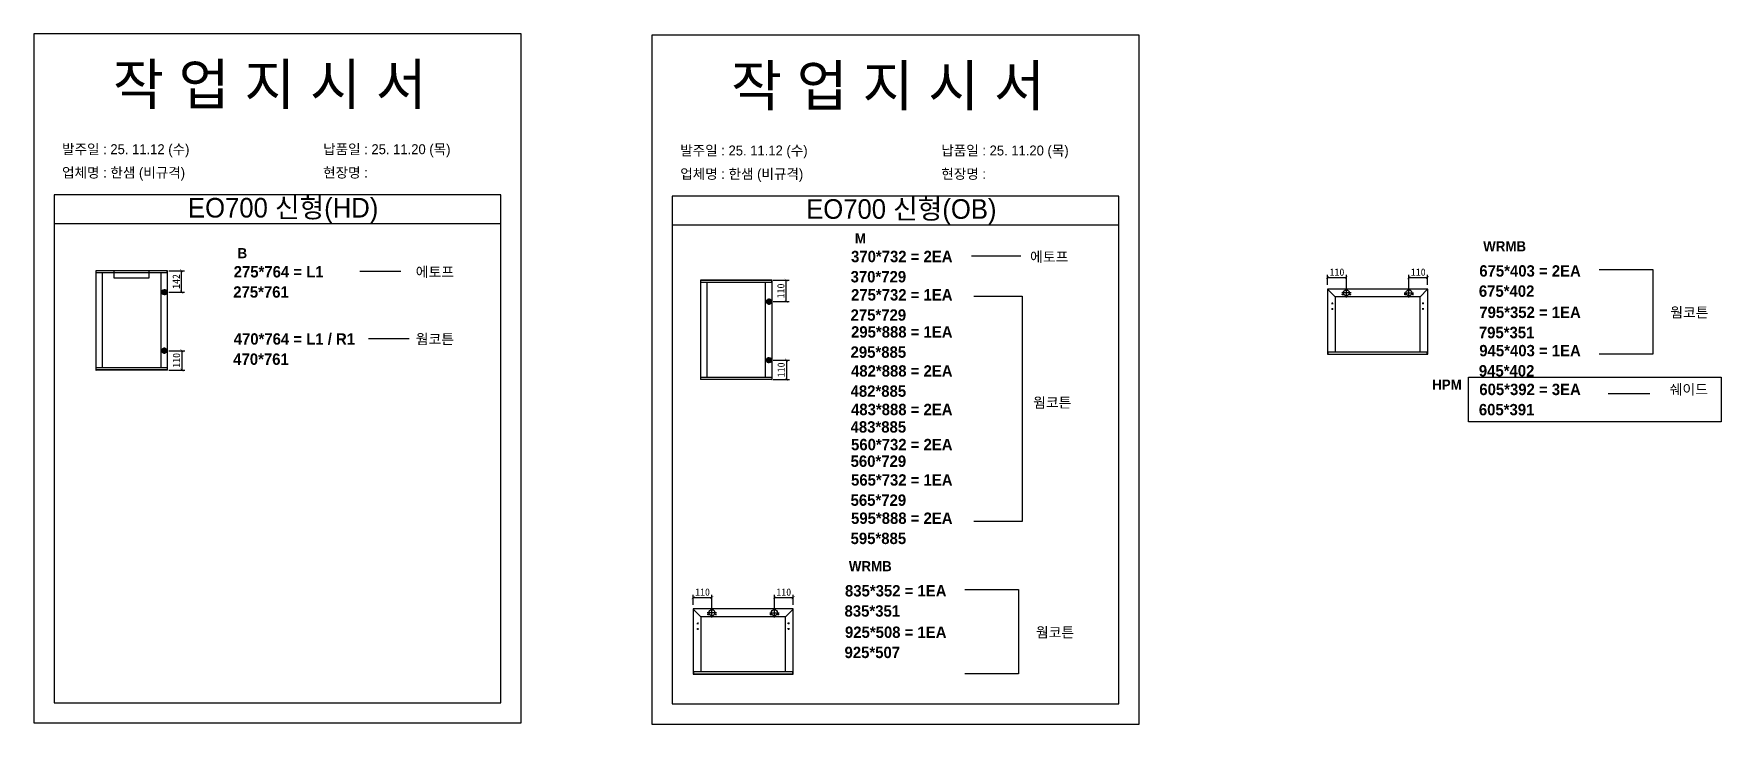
# Model space of a CAD drawing. Header units: millimetres. Extents: x -44117 to 256353, y -2095463 to 65325.
# Drawn here: x 111135 to 116953, y -463572 to -461191 of the extents above; entities that cross this region are included whole.
import ezdxf

# ---------------------------------------------------------------- set-up
doc = ezdxf.new("R2010")
doc.units = ezdxf.units.MM
doc.header["$LTSCALE"] = 10
doc.layers.add('Layer1', color=7, linetype='Continuous', lineweight=70)
doc.styles.add('MtX_Gulim', font='')
doc.styles.get('MtX_Gulim').set_extended_font_data('Gulim', bold=True)
doc.dimstyles.new('ISO-25', dxfattribs={"dimtxt": 2.5, "dimasz": 2.5, "dimexe": 1, "dimexo": 1, "dimtad": 1, "dimtxsty": 'Standard', "dimblk": 'ARCHTICK', "dimcen": 2.5, "dimadec": 0, "dimazin": 0, "dimtfac": 1, "dimtmove": 0, "dimatfit": 3, "dimfxl": 0, "dimarcsym": 0})

msp = doc.modelspace()

# ---------------------------------------------------------------- texts
at = {"linetype": 'Continuous', "style": 'MtX_Gulim'}
for s, height, p in [('M', 35.04934, (113966.30945, -461914.16382)), ('B', 35.04934, (111838.08683, -461965.01183)), ('370*732 = 2EA', 39.2712622, (113952.87024, -461978.67624)), ('에토프', 35.049344, (114570.00026, -461977.84924)), ('WRMB', 35.049344, (116132.11378, -461941.33683)), ('275*764 = L1', 39.2712622, (111824.64762, -462031.35722)), ('에토프', 35.049344, (112452.39361, -462029.77517)), ('675*403 = 2EA', 39.2712622, (116118.67457, -462028.3095)), ('275*732 = 1EA', 39.2712622, (113952.87024, -462110.7444)), ('웜코튼', 35.049344, (116777.06204, -462169.44123)), ('795*352 = 1EA', 39.2712622, (116118.67457, -462171.11437)), ('470*764 = L1 / R1', 39.2712622, (111824.64762, -462262.97843)), ('웜코튼', 35.049344, (112452.39361, -462261.39639)), ('295*888 = 1EA', 39.2712622, (113952.87024, -462238.65472)), ('945*403 = 1EA', 39.2712622, (116118.67457, -462303.13736)), ('482*888 = 2EA', 39.2712622, (113952.87024, -462373.14243)), ('HPM', 35.049344, (115956.24159, -462418.40186)), ('605*392 = 3EA', 39.2712622, (116118.67457, -462436.92066)), ('쉐이드', 35.049344, (116774.98199, -462434.57492)), ('483*888 = 2EA', 39.2712622, (113952.87024, -462506.07836)), ('웜코튼', 35.049344, (114580.61623, -462480.19)), ('560*732 = 2EA', 39.2712622, (113952.87024, -462626.95529)), ('565*732 = 1EA', 39.2712622, (113952.87024, -462748.95571)), ('595*888 = 2EA', 39.2712622, (113952.87024, -462880.83091)), ('WRMB', 35.049344, (113945.39464, -463044.09156)), ('835*352 = 1EA', 39.2712622, (113931.95543, -463131.06422)), ('925*508 = 1EA', 39.2712622, (113931.95543, -463273.86909)), ('웜코튼', 35.049344, (114590.3429, -463272.19596))]:
    msp.add_text(s, height=height, dxfattribs=at).set_placement(p)
at = {"color": 242, "linetype": 'Continuous', "true_color": 0xcd2027, "style": 'MtX_Gulim'}
for s, p in [('370*729', (113951.40832, -462048.27601)), ('275*761', (111823.1857, -462100.95698)), ('675*402', (116117.21265, -462097.90926)), ('275*729', (113951.40832, -462180.34417)), ('795*351', (116117.21265, -462240.71413)), ('470*761', (111823.1857, -462332.57819)), ('295*885', (113951.40832, -462308.25448)), ('945*402', (116117.21265, -462372.73713)), ('482*885', (113951.40832, -462442.7422)), ('605*391', (116117.21265, -462506.52042)), ('483*885', (113951.40832, -462566.10701)), ('560*729', (113951.40832, -462684.30401)), ('565*729', (113951.40832, -462818.55548)), ('595*885', (113951.40832, -462950.43067)), ('835*351', (113930.4935, -463200.66399)), ('925*507', (113930.4935, -463343.46886))]:
    msp.add_text(s, height=39.271262, dxfattribs=at).set_placement(p)
at = {"attachment_point": 1}
for s, width, gutter_width, heights, insert, char_height in [('{\\fGulim|b0|i0|c129|p50;작 업 지 시 서}', 3307.3198183, 12.5, [-155.84554], (111408.23672, -461295.27108), 140), ('{\\fGulim|b0|i0|c129|p50;작 업 지 시 서}', 3307.3198183, 12.5, [-155.84554], (113539.26348, -461299.67515), 140), ('\\pt11;{\\fGulim|b0|i0|c129|p50;발주일 : 25. 11.12 (수)}', 3307.3198183, 12.5, [34.50412], (111233.02736, -461571.9915), 34.3), ('{\\fGulim|b0|i0|c129|p50;납품일 : 25. 11.20 (목)}', 3307.3198183, 12.5, [35.09023], (112133.00534, -461571.9915), 34.3), ('\\pt11;{\\fGulim|b0|i0|c129|p50;발주일 : 25. 11.12 (수)}', 3307.3198183, 12.5, [34.50412], (113364.05413, -461576.39557), 34.3), ('{\\fGulim|b0|i0|c129|p50;납품일 : 25. 11.20 (목)}', 3307.3198183, 12.5, [35.09023], (114264.03211, -461576.39557), 34.3), ('{\\fGulim|b0|i0|c129|p50;업체명 : 한샘 (비규격)}', 3307.3198183, 12.5, [36.11279], (111233.02736, -461652.64768), 34.3), ('{\\fGulim|b0|i0|c129|p50;현장명 : }', 3307.3198183, 12.5, [-38.2735], (112133.00534, -461652.64768), 34.3), ('{\\fGulim|b0|i0|c129|p50;업체명 : 한샘 (비규격)}', 3307.3198183, 12.5, [36.11279], (113364.05413, -461657.05175), 34.3), ('{\\fGulim|b0|i0|c129|p50;현장명 : }', 3307.3198183, 12.5, [-38.2735], (114264.03211, -461657.05175), 34.3), ('{\\fGulim|b0|i0|c129|p50;EO700 신형(HD)}', 1597.0710432, 6.03612, [-85.06834], (111667.14104, -461757.06819), 67.6045736), ('{\\fGulim|b0|i0|c129|p50;EO700 신형(OB)}', 1597.0710432, 6.03612, [-85.06834], (113798.1678, -461761.47226), 67.6045736)]:
    msp.add_mtext_dynamic_manual_height_columns(s, width=width, gutter_width=gutter_width, heights=heights, dxfattribs=dict(at, insert=insert, char_height=char_height))

# ---------------------------------------------------------------- blocks, each defined once
blk = doc.blocks.new('_ArchTick')
at = {"color": 0, "linetype": 'ByBlock', "const_width": 0.15}
blk.add_lwpolyline([(-0.5, -0.5), (0.5, 0.5)], dxfattribs=at)
blk = doc.blocks.new('*D3856')
at = {"color": 0, "lineweight": -2}
for p, q in [((111600.7, -462008.2), (111655.3, -462008.2)), ((111645.3, -462081.8), (111645.3, -462008.2)), ((111600.7, -462081.8), (111655.3, -462081.8))]:
    blk.add_line(p, q, dxfattribs=at)
at = {"layer": 'Defpoints', "color": 0}
for p in [(111585.7, -462008.2), (111645.3, -462008.2), (111585.7, -462081.8)]:
    blk.add_point(p, dxfattribs=at)
at = {"color": 0, "lineweight": -2, "xscale": 10, "yscale": 10, "zscale": 10}
for p, rotation in [((111645.3, -462008.2), 90), ((111645.3, -462081.8), 270)]:
    blk.add_blockref('_ArchTick', p, dxfattribs=dict(at, rotation=rotation))
at = {"color": 0, "insert": (111626.6, -462045), "char_height": 25, "attachment_point": 5, "rotation": 90}
blk.add_mtext('142', dxfattribs=at)
blk = doc.blocks.new('*D3857')
at = {"color": 0, "lineweight": -2}
for p, q in [((111600.7, -462283.7), (111656.3, -462283.7)), ((111646.3, -462283.7), (111646.3, -462350.6)), ((111600.7, -462350.6), (111656.3, -462350.6))]:
    blk.add_line(p, q, dxfattribs=at)
at = {"layer": 'Defpoints', "color": 0}
for p in [(111585.7, -462283.7), (111585.7, -462350.6), (111646.3, -462350.6)]:
    blk.add_point(p, dxfattribs=at)
at = {"color": 0, "lineweight": -2, "xscale": 10, "yscale": 10, "zscale": 10}
for p, rotation in [((111646.3, -462283.7), 90), ((111646.3, -462350.6), 270)]:
    blk.add_blockref('_ArchTick', p, dxfattribs=dict(at, rotation=rotation))
at = {"color": 0, "insert": (111627.5, -462317.1), "char_height": 25, "attachment_point": 5, "rotation": 90}
blk.add_mtext('110', dxfattribs=at)
blk = doc.blocks.new('*D3858')
at = {"color": 0, "lineweight": -2}
for p, q in [((113685, -462040.9), (113739.6, -462040.9)), ((113729.6, -462114.5), (113729.6, -462040.9)), ((113685, -462114.5), (113739.6, -462114.5))]:
    blk.add_line(p, q, dxfattribs=at)
at = {"layer": 'Defpoints', "color": 0}
for p in [(113670, -462040.9), (113729.6, -462040.9), (113670, -462114.5)]:
    blk.add_point(p, dxfattribs=at)
at = {"color": 0, "lineweight": -2, "xscale": 10, "yscale": 10, "zscale": 10}
for p, rotation in [((113729.6, -462040.9), 90), ((113729.6, -462114.5), 270)]:
    blk.add_blockref('_ArchTick', p, dxfattribs=dict(at, rotation=rotation))
at = {"color": 0, "insert": (113710.9, -462077.7), "char_height": 25, "attachment_point": 5, "rotation": 90}
blk.add_mtext('110', dxfattribs=at)
blk = doc.blocks.new('*D3859')
at = {"color": 0, "lineweight": -2}
for p, q in [((113685, -462316.4), (113740.6, -462316.4)), ((113730.6, -462316.4), (113730.6, -462383.3)), ((113685, -462383.3), (113740.6, -462383.3))]:
    blk.add_line(p, q, dxfattribs=at)
at = {"layer": 'Defpoints', "color": 0}
for p in [(113670, -462316.4), (113670, -462383.3), (113730.6, -462383.3)]:
    blk.add_point(p, dxfattribs=at)
at = {"color": 0, "lineweight": -2, "xscale": 10, "yscale": 10, "zscale": 10}
for p, rotation in [((113730.6, -462316.4), 90), ((113730.6, -462383.3), 270)]:
    blk.add_blockref('_ArchTick', p, dxfattribs=dict(at, rotation=rotation))
at = {"color": 0, "insert": (113711.8, -462349.8), "char_height": 25, "attachment_point": 5, "rotation": 90}
blk.add_mtext('110', dxfattribs=at)
blk = doc.blocks.new('*D3860')
at = {"color": 0, "lineweight": -2}
for p, q in [((115595.9, -462056.5), (115595.9, -462021.9)), ((115595.9, -462031.9), (115660.4, -462031.9)), ((115660.4, -462069.2), (115660.4, -462021.9))]:
    blk.add_line(p, q, dxfattribs=at)
at = {"layer": 'Defpoints', "color": 0}
for p in [(115595.9, -462071.5), (115660.4, -462031.9), (115660.4, -462084.2)]:
    blk.add_point(p, dxfattribs=at)
at = {"color": 0, "lineweight": -2, "xscale": 10, "yscale": 10, "zscale": 10, "rotation": 180}
blk.add_blockref('_ArchTick', (115595.9, -462031.9), dxfattribs=at)
at = {"color": 0, "lineweight": -2, "xscale": 10, "yscale": 10, "zscale": 10}
blk.add_blockref('_ArchTick', (115660.4, -462031.9), dxfattribs=at)
at = {"color": 0, "insert": (115628.1, -462013.2), "char_height": 25, "attachment_point": 5}
blk.add_mtext('110', dxfattribs=at)
blk = doc.blocks.new('*D3861')
at = {"color": 0, "lineweight": -2}
for p, q in [((115875.9, -462069.2), (115875.9, -462021.9)), ((115875.9, -462031.9), (115940.5, -462031.9)), ((115940.5, -462056.5), (115940.5, -462021.9))]:
    blk.add_line(p, q, dxfattribs=at)
at = {"layer": 'Defpoints', "color": 0}
for p in [(115940.5, -462031.9), (115940.5, -462071.5), (115875.9, -462084.2)]:
    blk.add_point(p, dxfattribs=at)
at = {"color": 0, "lineweight": -2, "xscale": 10, "yscale": 10, "zscale": 10, "rotation": 180}
blk.add_blockref('_ArchTick', (115875.9, -462031.9), dxfattribs=at)
at = {"color": 0, "lineweight": -2, "xscale": 10, "yscale": 10, "zscale": 10}
blk.add_blockref('_ArchTick', (115940.5, -462031.9), dxfattribs=at)
at = {"color": 0, "insert": (115908.2, -462013.2), "char_height": 25, "attachment_point": 5}
blk.add_mtext('110', dxfattribs=at)
blk = doc.blocks.new('*D3862')
at = {"color": 0, "lineweight": -2}
for p, q in [((113408.6, -463159.5), (113408.6, -463124.9)), ((113408.6, -463134.9), (113473.2, -463134.9)), ((113473.2, -463172.2), (113473.2, -463124.9))]:
    blk.add_line(p, q, dxfattribs=at)
at = {"layer": 'Defpoints', "color": 0}
for p in [(113408.6, -463174.5), (113473.2, -463134.9), (113473.2, -463187.2)]:
    blk.add_point(p, dxfattribs=at)
at = {"color": 0, "lineweight": -2, "xscale": 10, "yscale": 10, "zscale": 10, "rotation": 180}
blk.add_blockref('_ArchTick', (113408.6, -463134.9), dxfattribs=at)
at = {"color": 0, "lineweight": -2, "xscale": 10, "yscale": 10, "zscale": 10}
blk.add_blockref('_ArchTick', (113473.2, -463134.9), dxfattribs=at)
at = {"color": 0, "insert": (113440.9, -463116.1), "char_height": 25, "attachment_point": 5}
blk.add_mtext('110', dxfattribs=at)
blk = doc.blocks.new('*D3863')
at = {"color": 0, "lineweight": -2}
for p, q in [((113688.7, -463172.2), (113688.7, -463124.9)), ((113688.7, -463134.9), (113753.2, -463134.9)), ((113753.2, -463159.5), (113753.2, -463124.9))]:
    blk.add_line(p, q, dxfattribs=at)
at = {"layer": 'Defpoints', "color": 0}
for p in [(113753.2, -463134.9), (113753.2, -463174.5), (113688.7, -463187.2)]:
    blk.add_point(p, dxfattribs=at)
at = {"color": 0, "lineweight": -2, "xscale": 10, "yscale": 10, "zscale": 10, "rotation": 180}
blk.add_blockref('_ArchTick', (113688.7, -463134.9), dxfattribs=at)
at = {"color": 0, "lineweight": -2, "xscale": 10, "yscale": 10, "zscale": 10}
blk.add_blockref('_ArchTick', (113753.2, -463134.9), dxfattribs=at)
at = {"color": 0, "insert": (113721, -463116.1), "char_height": 25, "attachment_point": 5}
blk.add_mtext('110', dxfattribs=at)

# ---------------------------------------------------------------- dimensions: what is measured, and where the dimension line sits
for base, p1, p2, text, picture, middle in [((111645.32693, -462008.18915), (111585.71316, -462081.80563), (111585.71316, -462008.18915), '142', '*D3856', (111626.57693, -462044.99739)), ((113729.61284, -462040.89983), (113669.99906, -462114.51631), (113669.99906, -462040.89983), '110', '*D3858', (113710.86284, -462077.70807)), ((111646.28041, -462350.56797), (111585.71316, -462283.68359), (111585.71316, -462350.56797), '110', '*D3857', (111627.53041, -462317.12578)), ((113730.56631, -462383.27865), (113669.99906, -462316.39427), (113669.99906, -462383.27865), '110', '*D3859', (113711.81631, -462349.83646))]:
    dim = msp.add_linear_dim(base=base, p1=p1, p2=p2, angle=90, text=text, dimstyle='ISO-25', override={"dimscale": 10, "dimasz": 1, "dimexo": 1.5, "dimtxsty": 'Standard'})
    dim.commit()
    dim.dimension.update_dxf_attribs({"geometry": picture, "text_midpoint": middle})
for base, p1, p2, picture, middle in [((115660.38247, -462031.909), (115595.86242, -462071.4894), (115660.38247, -462084.21583), '*D3860', (115628.12244, -462013.159)), ((115940.45229, -462031.909), (115875.93225, -462084.21583), (115940.45229, -462071.4894), '*D3861', (115908.19227, -462013.159)), ((113473.16045, -463134.87533), (113408.64039, -463174.45573), (113473.16045, -463187.18216), '*D3862', (113440.90042, -463116.12533)), ((113753.23027, -463134.87533), (113688.71022, -463187.18216), (113753.23027, -463174.45573), '*D3863', (113720.97024, -463116.12533))]:
    dim = msp.add_linear_dim(base=base, p1=p1, p2=p2, text='110', dimstyle='ISO-25', override={"dimscale": 10, "dimasz": 1, "dimexo": 1.5, "dimtxsty": 'Standard'})
    dim.commit()
    dim.dimension.update_dxf_attribs({"geometry": picture, "text_midpoint": middle})

# ---------------------------------------------------------------- linework, layer by layer
for p, q in [((112745.43011, -461746.27829), (111205.43011, -461746.27829)), ((114876.45688, -461750.68236), (113336.45688, -461750.68236)), ((112745.43011, -461846.27829), (111205.43011, -461846.27829)), ((114876.45688, -461850.68236), (113336.45688, -461850.68236)), ((111349.8505, -462008.43511), (111349.8505, -462350.322)), ((111596.35114, -462008.87784), (111349.8505, -462008.87784)), ((111596.10518, -462008.18915), (111350.09646, -462008.18915)), ((111595.12133, -462015.56801), (111595.12133, -462008.18915)), ((111596.35114, -462350.322), (111596.35114, -462008.43511)), ((112259.91181, -462010.09748), (112400.73633, -462010.09748)), ((114368.04657, -461956.48889), (114537.90213, -461956.48889)), ((111596.35114, -462015.56801), (111349.8505, -462015.56801)), ((111371.7411, -462015.07608), (111371.7411, -462343.18912)), ((111574.21458, -462343.18912), (111574.21458, -462015.56801)), ((113434.13641, -462041.14579), (113434.13641, -462383.03268)), ((113680.63705, -462041.58852), (113434.13641, -462041.58852)), ((113680.63705, -462048.27868), (113434.13641, -462048.27868)), ((113680.39108, -462040.89983), (113434.38237, -462040.89983)), ((113456.027, -462047.78676), (113456.027, -462375.89979)), ((113658.50049, -462375.89979), (113658.50049, -462048.27868)), ((113679.40724, -462048.27868), (113679.40724, -462040.89983)), ((113680.63705, -462383.03268), (113680.63705, -462041.14579)), ((115595.56645, -462071.4894), (115595.56645, -462295.82972)), ((115621.90721, -462097.83015), (115595.65314, -462071.28012)), ((115940.45229, -462071.19343), (115595.86242, -462071.19343)), ((115660.38246, -462100.35924), (115660.38246, -462068.07241)), ((115875.93225, -462100.35924), (115875.93225, -462068.07241)), ((115914.4075, -462097.83015), (115940.66157, -462071.28012)), ((115940.74825, -462295.82972), (115940.74825, -462071.4894)), ((115608.88482, -462120.9153), (115614.80409, -462120.9153)), ((115611.84445, -462117.95567), (115611.84445, -462123.87494)), ((115621.90721, -462097.83015), (115621.90721, -462287.83871)), ((115914.4075, -462097.83015), (115621.90721, -462097.83015)), ((115676.52589, -462084.21583), (115644.23905, -462084.21583)), ((115649.43182, -462090.1351), (115644.6964, -462090.1351)), ((115647.06411, -462087.76739), (115647.06411, -462092.5028)), ((115676.06853, -462090.1351), (115671.33311, -462090.1351)), ((115673.70082, -462087.76739), (115673.70082, -462092.5028)), ((115859.78883, -462084.21583), (115892.07566, -462084.21583)), ((115864.98161, -462090.1351), (115860.24619, -462090.1351)), ((115862.6139, -462087.76739), (115862.6139, -462092.5028)), ((115891.61832, -462090.1351), (115886.8829, -462090.1351)), ((115889.25061, -462087.76739), (115889.25061, -462092.5028)), ((115914.4075, -462287.24678), (115914.4075, -462097.83015)), ((115927.4299, -462120.9153), (115921.51063, -462120.9153)), ((115924.47027, -462117.95567), (115924.47027, -462123.87494)), ((115608.88482, -462139.85696), (115614.80409, -462139.85696)), ((115611.84445, -462136.89733), (115611.84445, -462142.8166)), ((115927.4299, -462139.85696), (115921.51063, -462139.85696)), ((115924.47027, -462136.89733), (115924.47027, -462142.8166)), ((112288.86446, -462241.71869), (112429.68899, -462241.71869)), ((115595.56645, -462287.24678), (115940.74825, -462287.24678)), ((115595.56645, -462295.29699), (115940.45229, -462295.29699)), ((115595.86242, -462296.12569), (115940.45229, -462296.12569)), ((115597.04627, -462287.24678), (115597.04627, -462296.12569)), ((115939.26844, -462296.12569), (115939.26844, -462287.24678)), ((111596.35114, -462343.18912), (111349.8505, -462343.18912)), ((111596.35114, -462349.87928), (111349.8505, -462349.87928)), ((111596.10518, -462350.56797), (111350.09646, -462350.56797)), ((111351.08031, -462350.56797), (111351.08031, -462343.18912)), ((111595.12133, -462343.18912), (111595.12133, -462350.56797)), ((113680.63705, -462375.89979), (113434.13641, -462375.89979)), ((113680.63705, -462382.58995), (113434.13641, -462382.58995)), ((113680.39108, -462383.27865), (113434.38237, -462383.27865)), ((113435.36621, -462383.27865), (113435.36621, -462375.89979)), ((113679.40724, -462375.89979), (113679.40724, -462383.27865)), ((116563.46256, -462431.52814), (116706.98599, -462431.52814)), ((113408.34443, -463174.45573), (113408.34443, -463398.79606)), ((113434.68518, -463200.79649), (113408.43112, -463174.24646)), ((113753.23027, -463174.15977), (113408.64039, -463174.15977)), ((113473.16044, -463203.32558), (113473.16044, -463171.03875)), ((113688.71023, -463203.32558), (113688.71023, -463171.03875)), ((113727.18548, -463200.79649), (113753.43954, -463174.24646)), ((113753.52623, -463398.79606), (113753.52623, -463174.45573)), ((113421.66279, -463223.88164), (113427.58206, -463223.88164)), ((113424.62243, -463220.922), (113424.62243, -463226.84127)), ((113434.68518, -463200.79649), (113434.68518, -463390.80505)), ((113727.18548, -463200.79649), (113434.68518, -463200.79649)), ((113489.30386, -463187.18216), (113457.01703, -463187.18216)), ((113462.20979, -463193.10143), (113457.47438, -463193.10143)), ((113459.84208, -463190.73373), (113459.84208, -463195.46914)), ((113488.84651, -463193.10143), (113484.11109, -463193.10143)), ((113486.4788, -463190.73373), (113486.4788, -463195.46914)), ((113672.56681, -463187.18216), (113704.85364, -463187.18216)), ((113677.75958, -463193.10143), (113673.02417, -463193.10143)), ((113675.39187, -463190.73373), (113675.39187, -463195.46914)), ((113704.3963, -463193.10143), (113699.66088, -463193.10143)), ((113702.02859, -463190.73373), (113702.02859, -463195.46914)), ((113727.18548, -463390.21312), (113727.18548, -463200.79649)), ((113740.20788, -463223.88164), (113734.28861, -463223.88164)), ((113737.24824, -463220.922), (113737.24824, -463226.84127)), ((113421.66279, -463242.8233), (113427.58206, -463242.8233)), ((113424.62243, -463239.86367), (113424.62243, -463245.78294)), ((113740.20788, -463242.8233), (113734.28861, -463242.8233)), ((113737.24824, -463239.86367), (113737.24824, -463245.78294)), ((113408.34443, -463390.21312), (113753.52623, -463390.21312)), ((113408.34443, -463398.26333), (113753.23027, -463398.26333)), ((113408.64039, -463399.09202), (113753.23027, -463399.09202)), ((113409.82425, -463390.21312), (113409.82425, -463399.09202)), ((113752.04641, -463399.09202), (113752.04641, -463390.21312))]:
    msp.add_line(p, q)
for points in [[(111135.43011, -463567.10857), (112815.43011, -463567.10857), (112815.43011, -461191.10857), (111135.43011, -461191.10857)], [(113266.45688, -463571.51264), (114946.45688, -463571.51264), (114946.45688, -461195.51264), (113266.45688, -461195.51264)], [(111411.77359, -462032.26912), (111532.95884, -462032.26912), (111532.95884, -462008.87784), (111411.77359, -462008.87784)], [(116081.76219, -462375.34732), (116952.78302, -462375.34732), (116952.78302, -462528.75099), (116081.76219, -462528.75099)]]:
    msp.add_lwpolyline(points, close=True)
for points in [[(111205.43011, -461746.27829), (111205.43011, -463497.10857), (112745.43011, -463497.10857), (112745.43011, -461746.27829)], [(113336.45688, -461750.68236), (113336.45688, -463501.51264), (114876.45688, -463501.51264), (114876.45688, -461750.68236)], [(116531.61617, -462004.24265), (116716.7406, -462004.24265), (116716.7406, -462295.44962), (116531.61617, -462295.44962)], [(114375.89649, -462095.49271), (114543.03174, -462095.49271), (114543.03174, -462872.36822), (114375.89649, -462872.36822)], [(114344.89703, -463106.99738), (114530.02145, -463106.99738), (114530.02145, -463398.20435), (114344.89703, -463398.20435)]]:
    msp.add_lwpolyline(points)
for centre, radius in [((115611.84445, -462120.9153), 0.88789), ((115647.06411, -462090.1351), 0.94708), ((115660.38246, -462084.21583), 10.35872), ((115673.70082, -462090.1351), 0.94708), ((115862.6139, -462090.1351), 0.94708), ((115875.93225, -462084.21583), 10.35872), ((115889.25061, -462090.1351), 0.94708), ((115924.47027, -462120.9153), 0.88789), ((115611.84445, -462139.85696), 0.88789), ((115924.47027, -462139.85696), 0.88789), ((113473.16044, -463187.18216), 10.35872), ((113688.71023, -463187.18216), 10.35872), ((113424.62243, -463223.88164), 0.88789), ((113459.84208, -463193.10143), 0.94708), ((113486.4788, -463193.10143), 0.94708), ((113675.39187, -463193.10143), 0.94708), ((113702.02859, -463193.10143), 0.94708), ((113737.24824, -463223.88164), 0.88789), ((113424.62243, -463242.8233), 0.88789), ((113737.24824, -463242.8233), 0.88789)]:
    msp.add_circle(centre, radius)
for centre, radius, start, end in [((111596.10518, -462008.43511), 0.24596, 0, 90), ((113680.39108, -462041.14579), 0.24596, 0, 90), ((115595.86242, -462071.4894), 0.29596, 90, 180), ((115940.45229, -462071.4894), 0.29596, 0, 90), ((115595.86242, -462295.82972), 0.29596, 180, 270), ((115940.45229, -462295.82972), 0.29596, 270, 0), ((111350.09646, -462350.32201), 0.24596, 180, 270), ((111596.10518, -462350.32201), 0.24596, 270, 0), ((113434.38237, -462383.03268), 0.24596, 180, 270), ((113680.39108, -462383.03268), 0.24596, 270, 0), ((113408.64039, -463174.45573), 0.29596, 90, 180), ((113753.23027, -463174.45573), 0.29596, 0, 90), ((113408.64039, -463398.79606), 0.29596, 180, 270), ((113753.23027, -463398.79606), 0.29596, 270, 0)]:
    msp.add_arc(centre, radius, start, end)
at = {"layer": 'Layer1'}
for p, q in [((111585.71316, -462072.74043), (111585.71316, -462090.87083)), ((113669.99906, -462105.45111), (113669.99906, -462123.58151)), ((111585.71316, -462292.74879), (111585.71316, -462274.61839)), ((113669.99906, -462325.45947), (113669.99906, -462307.32907))]:
    msp.add_line(p, q, dxfattribs=at)
for points in [[(111594.77836, -462081.80563), (111576.64796, -462081.80563)], [(113679.06426, -462114.51631), (113660.93386, -462114.51631)], [(111594.77836, -462283.68359), (111576.64796, -462283.68359)], [(113679.06426, -462316.39427), (113660.93386, -462316.39427)]]:
    msp.add_lwpolyline(points, close=True, dxfattribs=at)
for centre in [(111585.71316, -462081.80563), (113669.99906, -462114.51631), (111585.71316, -462283.68359), (113669.99906, -462316.39427)]:
    msp.add_circle(centre, 6.04347, dxfattribs=at)

msp.set_redraw_order([(e.dxf.handle, doc.entitydb.next_handle()) for e in msp.query("TEXT MTEXT ATTDEF DIMENSION ARC_DIMENSION")])  # texts and dimensions are drawn at this point

doc.saveas('drawing.dxf')
